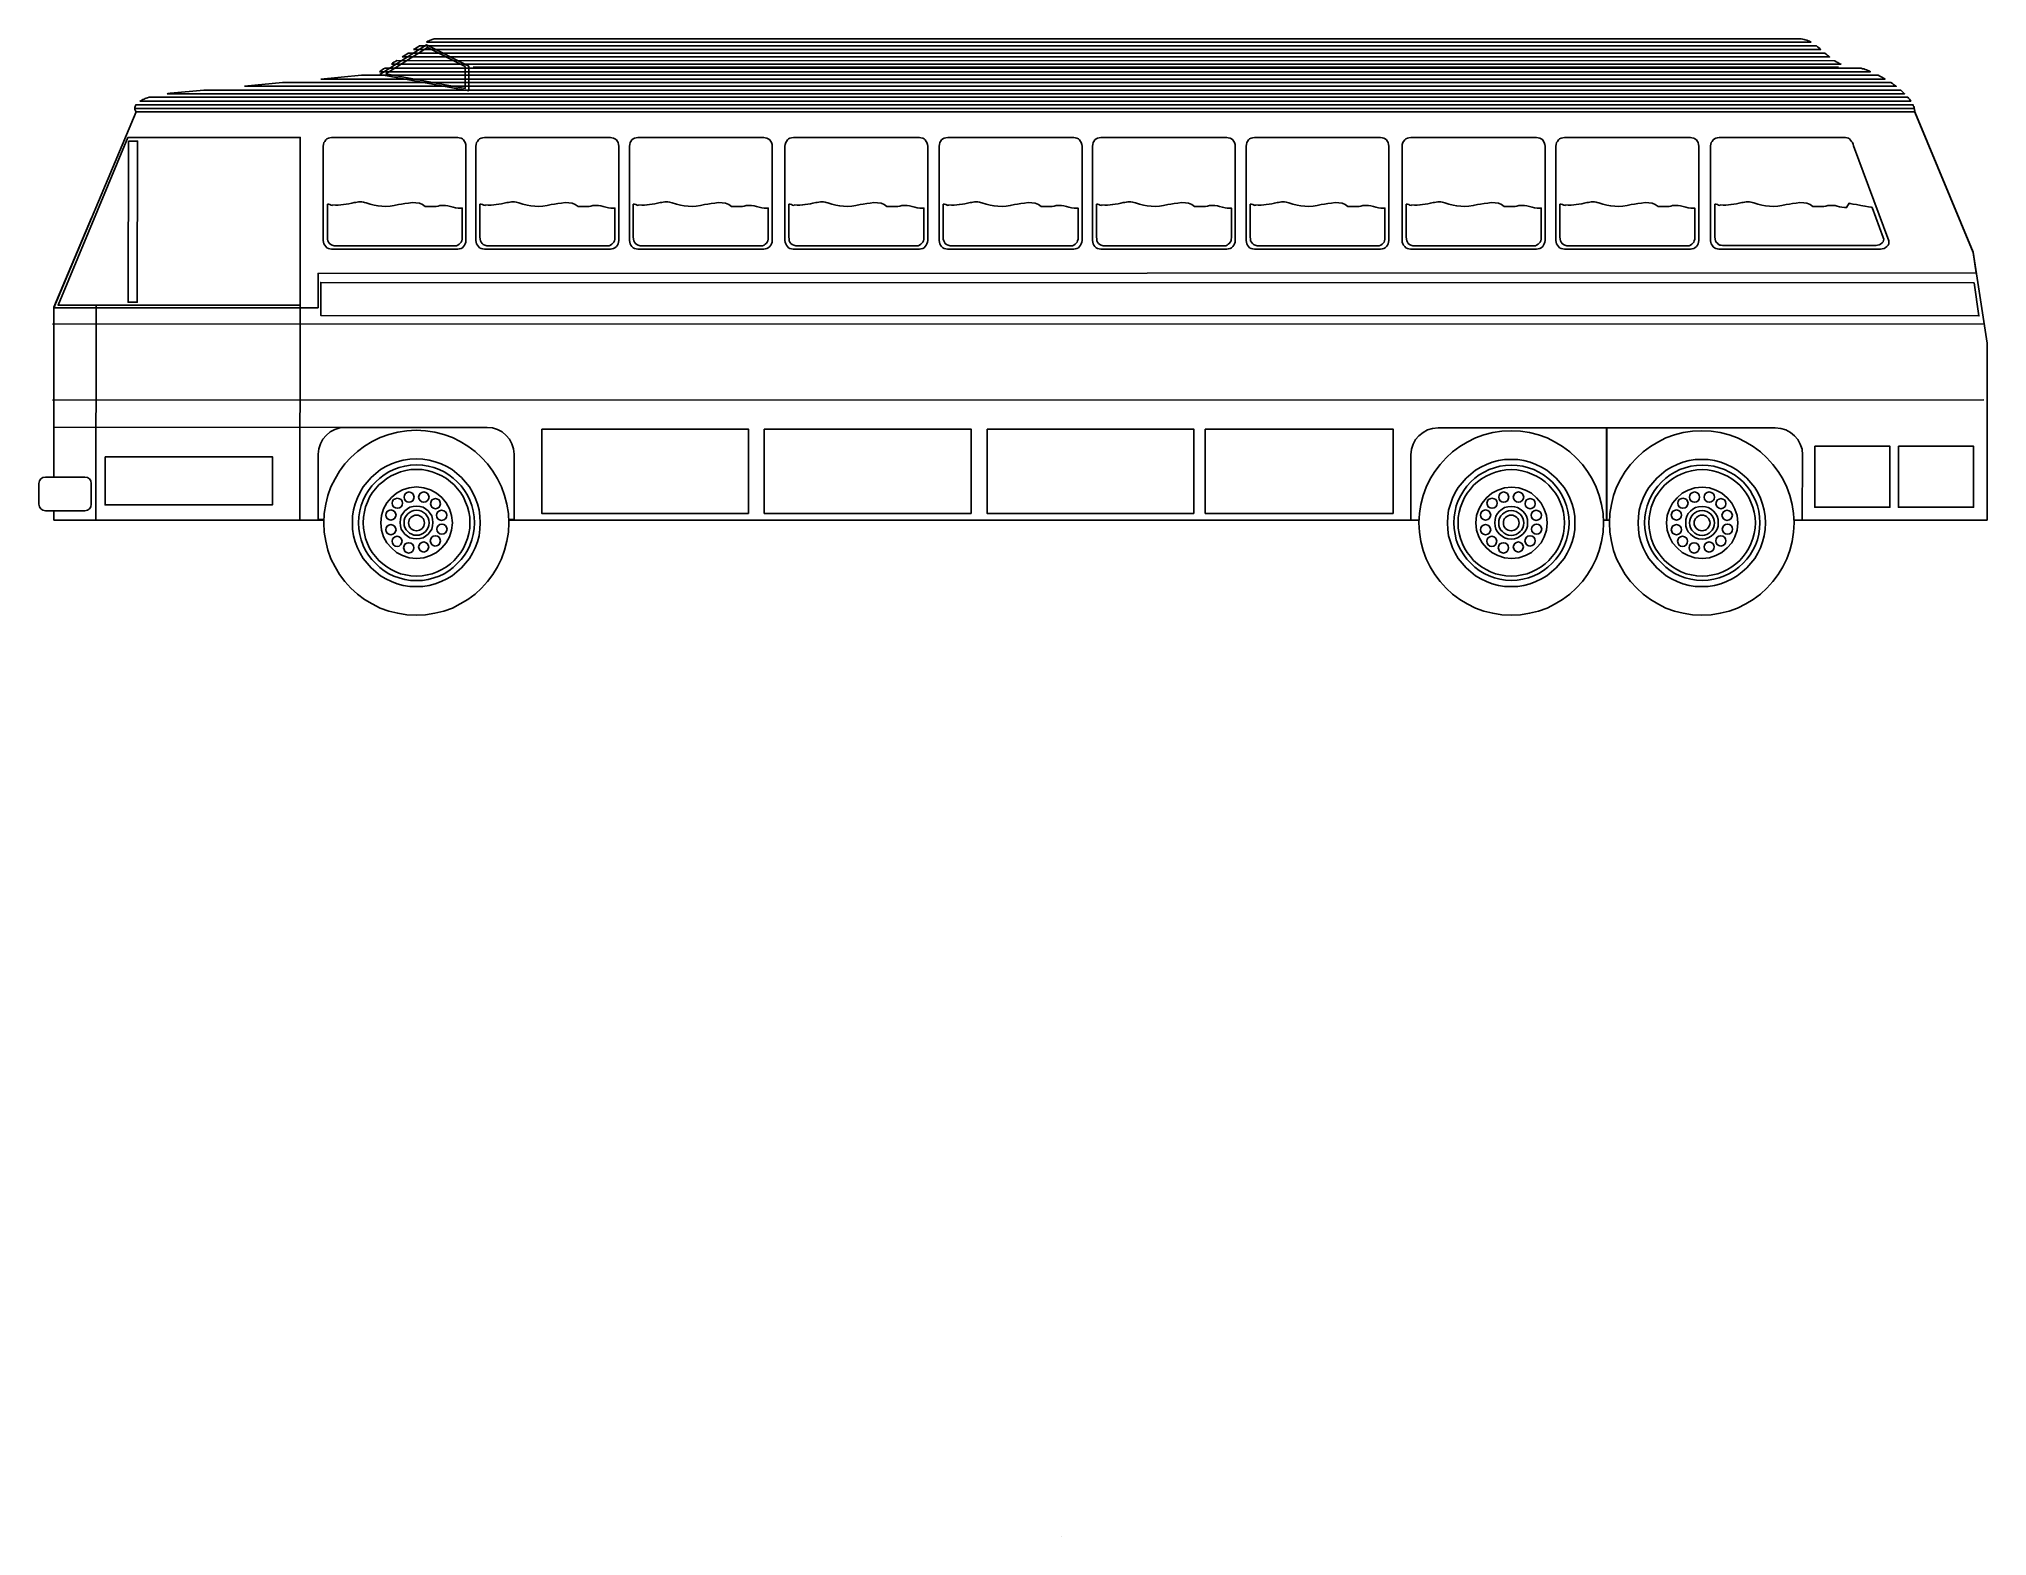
# Model space of a CAD drawing. Extents: x -356 to 837, y -399 to 518.
import ezdxf

# ---------------------------------------------------------------- set-up
doc = ezdxf.new("R2010")
doc.units = 0
doc.header["$LTSCALE"] = 25
doc.layers.add('5', color=7, linetype='CONTINUOUS')
doc.layers.add('7', color=7, linetype='CONTINUOUS')

msp = doc.modelspace()

# ---------------------------------------------------------------- linework, layer by layer
at = {"layer": '5', "linetype": 'CONTINUOUS'}
msp.add_lwpolyline([(829.3, 368.9), (-183.6, 369.1), (-183.6, 348.9), (832.1, 348.6), (829.3, 368.9)], dxfattribs=at)
at = {"layer": '7', "linetype": 'CONTINUOUS'}
for points in [[(-147.5, 496.6), (-93, 486.6), (-93, 501.6), (-118.9, 514.7), (-147.5, 496.6)], [(-143.8, 497), (-95.1, 488), (-95.1, 501.4), (-118.2, 513.2), (-143.8, 497)], [(-126.8, 511.9), (-125.7, 512.5), (-124.8, 513.1), (-124, 513.5), (-123.1, 514.1), (732.6, 514.1), (733.3, 513.5), (733.9, 513.1), (734.6, 512.5), (735.2, 511.9), (-126.8, 511.9)], [(-118.9, 516.4), (-118.1, 516.9), (-117.3, 517.2), (-116.6, 517.6), (-115.9, 517.9), (-115.3, 518.1), (-114.7, 518.2), (-114.2, 518.4), (-113.8, 518.4), (722.4, 518.4), (723.3, 518.4), (724.2, 518.2), (725.1, 518.1), (725.8, 517.9), (726.7, 517.6), (727.6, 517.2), (728.3, 516.9), (729.2, 516.4), (-118.9, 516.4)], [(-140.4, 502.9), (-139.7, 503.5), (-138.8, 504.1), (-137.9, 504.5), (-137.1, 505.1), (743.8, 505), (744.7, 504.4), (745.7, 503.9), (746.6, 503.3), (747.6, 502.9), (-140.4, 502.9)], [(-133.8, 507.3), (-132.9, 507.9), (-131.9, 508.5), (-131, 509.1), (-130.1, 509.7), (737.7, 509.7), (738.5, 509.1), (739.2, 508.5), (739.9, 507.9), (740.7, 507.3), (-133.8, 507.3)], [(-230.4, 489.4), (-207, 491.6), (778.2, 491.6), (779.1, 491), (779.8, 490.5), (780.7, 489.9), (781.5, 489.4), (-230.4, 489.4)], [(-183.6, 493.8), (-158.7, 496.1), (770.4, 496.1), (771.5, 495.5), (772.6, 495), (773.7, 494.4), (774.7, 493.8), (-183.6, 493.8)], [(-147.7, 498.3), (-146.9, 498.8), (-146, 499.4), (-145.2, 500), (-144.1, 500.5), (759.4, 500.5), (760.1, 500.4), (760.9, 500.1), (761.6, 500), (762.5, 499.7), (763.2, 499.4), (764.1, 499.1), (764.8, 498.8), (765.7, 498.3), (-147.7, 498.3)], [(-90.2, 501.1), (746.1, 501)], [(-297.5, 475.8), (-297.5, 476.4), (-297.4, 477), (-297.2, 477.4), (-296.9, 478), (791.8, 478), (791.9, 477.4), (792.2, 477), (792.4, 476.4), (792.5, 475.8), (-297.5, 475.8)], [(-294.4, 480.2), (-293.8, 480.5), (-293.3, 480.8), (-292.7, 481.3), (-291.9, 481.5), (-291.2, 481.8), (-290.5, 482.1), (-289.7, 482.3), (-288.8, 482.6), (788.5, 482.6), (789.1, 482), (789.6, 481.4), (790, 480.8), (790.4, 480.2), (-294.4, 480.2)], [(-277.7, 484.8), (-277.2, 484.9), (-276.6, 484.9), (-276.2, 484.9), (-275.6, 485.1), (-255.3, 487), (784.3, 487), (784.9, 486.4), (785.4, 486), (786, 485.4), (786.6, 484.8), (-277.7, 484.8)], [(-347.1, 353.6), (-185.3, 353.6), (-185.3, 374.7), (830.5, 375.1), (828.6, 387.5), (792.9, 473.5), (-296.8, 473.6), (-347.1, 353.6)], [(-297.5, 475.8), (-297.5, 475.2), (-297.4, 474.8), (-297.1, 474.2), (-296.8, 473.6), (792.8, 473.6), (792.8, 474.2), (792.7, 474.8), (792.7, 475.2), (792.5, 475.8), (-297.5, 475.8)], [(-296.8, 473.5), (792.8, 473.6)], [(-296.8, 473.5), (792.8, 473.6)], [(-296.8, 473.5), (792.8, 473.6)], [(-296.6, 473.6), (-296.6, 473.6), (792.9, 473.6), (828.7, 387.6), (837.1, 332), (837.1, 223.5), (718.8, 223.5)], [(-301.9, 458), (-196.2, 458), (-196.2, 355.1), (-344.6, 355.1), (-301.9, 458)], [(-301.4, 455.8), (-301.7, 357), (-296.1, 357), (-295.9, 455.8), (-301.4, 455.8)], [(-177, 458), (-99.8, 458), (-98.8, 457.8), (-97.7, 457.6), (-96.9, 457.1), (-96.1, 456.5), (-95.5, 455.6), (-95.1, 454.8), (-94.8, 453.7), (-94.7, 452.7), (-94.7, 394.8), (-94.8, 393.8), (-95.1, 392.8), (-95.5, 391.9), (-96.1, 391.2), (-96.9, 390.4), (-97.7, 390), (-98.8, 389.7), (-99.8, 389.5), (-177, 389.5), (-178, 389.7), (-179, 390), (-179.9, 390.4), (-180.6, 391.2), (-181.2, 391.9), (-181.7, 392.8), (-182, 393.8), (-182.1, 394.8), (-182.1, 452.7), (-182, 453.7), (-181.7, 454.8), (-181.2, 455.6), (-180.6, 456.5), (-179.9, 457.1), (-179, 457.6), (-178, 457.8), (-177, 458)], [(-83.3, 458), (-6.3, 458), (-5.3, 457.8), (-4.3, 457.6), (-3.4, 457.1), (-2.5, 456.5), (-1.9, 455.6), (-1.5, 454.8), (-1.2, 453.7), (-1, 452.7), (-1, 394.8), (-1.2, 393.8), (-1.5, 392.8), (-1.9, 391.9), (-2.5, 391.2), (-3.4, 390.4), (-4.3, 390), (-5.3, 389.7), (-6.3, 389.5), (-83.3, 389.5), (-84.4, 389.7), (-85.4, 390), (-86.3, 390.4), (-87, 391.2), (-87.7, 391.9), (-88.2, 392.8), (-88.5, 393.8), (-88.6, 394.8), (-88.6, 452.7), (-88.5, 453.7), (-88.2, 454.8), (-87.7, 455.6), (-87, 456.5), (-86.3, 457.1), (-85.4, 457.6), (-84.4, 457.8), (-83.3, 458)], [(10.6, 458), (87.6, 458), (88.6, 457.8), (89.7, 457.6), (90.5, 457.1), (91.4, 456.5), (92, 455.6), (92.5, 454.8), (92.8, 453.7), (92.9, 452.7), (92.9, 394.8), (92.8, 393.8), (92.5, 392.8), (92, 391.9), (91.4, 391.2), (90.5, 390.4), (89.7, 390), (88.6, 389.7), (87.6, 389.5), (10.6, 389.5), (9.6, 389.7), (8.5, 390), (7.7, 390.4), (6.9, 391.2), (6.3, 391.9), (5.9, 392.8), (5.6, 393.8), (5.5, 394.8), (5.5, 452.7), (5.6, 453.7), (5.9, 454.8), (6.3, 455.6), (6.9, 456.5), (7.7, 457.1), (8.5, 457.6), (9.6, 457.8), (10.6, 458)], [(105.9, 458), (183, 458), (184, 457.8), (185.1, 457.6), (186, 457.1), (186.7, 456.5), (187.3, 455.6), (187.7, 454.8), (188, 453.7), (188.2, 452.7), (188.2, 394.8), (188, 393.8), (187.7, 392.8), (187.3, 391.9), (186.7, 391.2), (186, 390.4), (185.1, 390), (184, 389.7), (183, 389.5), (105.9, 389.5), (104.8, 389.7), (103.8, 390), (102.9, 390.4), (102.2, 391.2), (101.6, 391.9), (101.2, 392.8), (100.9, 393.8), (100.7, 394.8), (100.7, 452.7), (100.9, 453.7), (101.2, 454.8), (101.6, 455.6), (102.2, 456.5), (102.9, 457.1), (103.8, 457.6), (104.8, 457.8), (105.9, 458)], [(200.4, 458), (277.5, 458), (278.6, 457.8), (279.6, 457.6), (280.5, 457.1), (281.2, 456.5), (281.8, 455.6), (282.2, 454.8), (282.5, 453.7), (282.7, 452.7), (282.7, 394.8), (282.5, 393.8), (282.2, 392.8), (281.8, 391.9), (281.2, 391.2), (280.5, 390.4), (279.6, 390), (278.6, 389.7), (277.5, 389.5), (200.4, 389.5), (199.3, 389.7), (198.3, 390), (197.4, 390.4), (196.7, 391.2), (196.1, 391.9), (195.7, 392.8), (195.4, 393.8), (195.2, 394.8), (195.2, 452.7), (195.4, 453.7), (195.7, 454.8), (196.1, 455.6), (196.7, 456.5), (197.4, 457.1), (198.3, 457.6), (199.3, 457.8), (200.4, 458)], [(294.3, 458), (371.3, 458), (372.3, 457.8), (373.4, 457.6), (374.2, 457.1), (375.1, 456.5), (375.7, 455.6), (376.2, 454.8), (376.5, 453.7), (376.6, 452.7), (376.6, 394.8), (376.5, 393.8), (376.2, 392.8), (375.7, 391.9), (375.1, 391.2), (374.2, 390.4), (373.4, 390), (372.3, 389.7), (371.3, 389.5), (294.3, 389.5), (293.3, 389.7), (292.2, 390), (291.4, 390.4), (290.6, 391.2), (290, 391.9), (289.6, 392.8), (289.3, 393.8), (289.1, 394.8), (289.1, 452.7), (289.3, 453.7), (289.6, 454.8), (290, 455.6), (290.6, 456.5), (291.4, 457.1), (292.2, 457.6), (293.3, 457.8), (294.3, 458)], [(388.4, 458), (465.5, 458), (466.6, 457.8), (467.6, 457.6), (468.5, 457.1), (469.2, 456.5), (469.8, 455.6), (470.2, 454.8), (470.5, 453.7), (470.7, 452.7), (470.7, 394.8), (470.5, 393.8), (470.2, 392.8), (469.8, 391.9), (469.2, 391.2), (468.5, 390.4), (467.6, 390), (466.6, 389.7), (465.5, 389.5), (388.4, 389.5), (387.3, 389.7), (386.3, 390), (385.4, 390.4), (384.7, 391.2), (384.1, 391.9), (383.7, 392.8), (383.4, 393.8), (383.2, 394.8), (383.2, 452.7), (383.4, 453.7), (383.7, 454.8), (384.1, 455.6), (384.7, 456.5), (385.4, 457.1), (386.3, 457.6), (387.3, 457.8), (388.4, 458)], [(484.1, 458), (561.1, 458), (562.1, 457.8), (563.1, 457.6), (564, 457.1), (564.9, 456.5), (565.5, 455.6), (565.9, 454.8), (566.2, 453.7), (566.4, 452.7), (566.4, 394.8), (566.2, 393.8), (565.9, 392.8), (565.5, 391.9), (564.9, 391.2), (564, 390.4), (563.1, 390), (562.1, 389.7), (561.1, 389.5), (484.1, 389.5), (483, 389.7), (482, 390), (481.1, 390.4), (480.4, 391.2), (479.7, 391.9), (479.2, 392.8), (478.9, 393.8), (478.8, 394.8), (478.8, 452.7), (478.9, 453.7), (479.2, 454.8), (479.7, 455.6), (480.4, 456.5), (481.1, 457.1), (482, 457.6), (483, 457.8), (484.1, 458)], [(578.3, 458), (655.3, 458), (656.3, 457.8), (657.4, 457.6), (658.2, 457.1), (659.1, 456.5), (659.7, 455.6), (660.2, 454.8), (660.4, 453.7), (660.6, 452.7), (660.6, 394.8), (660.4, 393.8), (660.2, 392.8), (659.7, 391.9), (659.1, 391.2), (658.2, 390.4), (657.4, 390), (656.3, 389.7), (655.3, 389.5), (578.3, 389.5), (577.3, 389.7), (576.2, 390), (575.3, 390.4), (574.6, 391.2), (573.9, 391.9), (573.4, 392.8), (573.1, 393.8), (573, 394.8), (573, 452.7), (573.1, 453.7), (573.4, 454.8), (573.9, 455.6), (574.6, 456.5), (575.3, 457.1), (576.2, 457.6), (577.3, 457.8), (578.3, 458)], [(673, 458), (750.3, 458), (751.3, 457.8), (752.2, 457.6), (752.9, 457.1), (753.5, 456.4), (754.1, 455.6), (754.7, 454.8), (755.1, 453.9), (755.4, 452.8), (776.9, 394.7), (777, 393.7), (776.9, 392.8), (776.5, 391.9), (775.7, 391.2), (774.8, 390.4), (774, 390), (772.8, 389.7), (771.7, 389.5), (673, 389.5), (671.9, 389.7), (671, 390), (670.2, 390.4), (669.3, 391), (668.7, 391.9), (668.2, 392.8), (668, 393.7), (667.8, 394.7), (667.8, 452.8), (668, 453.9), (668.2, 454.8), (668.7, 455.6), (669.3, 456.5), (670.2, 457.1), (671, 457.6), (671.9, 457.8), (673, 458)], [(-179.6, 417.2), (-178.9, 417.1), (-178, 416.8), (-177.2, 416.5), (-176.5, 416.3), (-176.4, 416.6), (-174.6, 416.5), (-173, 416.5), (-171.4, 416.6), (-169.7, 416.9), (-168, 417.1), (-166.4, 417.4), (-164.7, 417.8), (-163.1, 418.1), (-162.2, 418.2), (-161.3, 418.4), (-160.5, 418.5), (-159.4, 418.5), (-158.5, 418.5), (-157.5, 418.4), (-156.8, 418.2), (-155.9, 417.9), (-153.4, 417.1), (-150.9, 416.5), (-148.5, 416), (-146.2, 415.9), (-143.7, 415.7), (-141.2, 415.9), (-138.7, 416.2), (-136, 416.8), (-134.1, 417.1), (-132.1, 417.5), (-129.8, 417.8), (-127.5, 418.1), (-125.3, 417.9), (-123.2, 417.7), (-121.3, 416.9), (-119.7, 415.7), (-118.5, 415.7), (-117.3, 415.7), (-116.3, 415.7), (-115.1, 415.7), (-113.9, 415.7), (-112.9, 415.7), (-111.7, 415.9), (-110.6, 416.2), (-108.9, 416.3), (-107.3, 416.3), (-105.7, 416), (-104.1, 415.6), (-102.6, 415.2), (-101, 414.9), (-99.5, 414.7), (-97.9, 414.7), (-97.6, 414.6), (-97.5, 414.6), (-97.3, 414.7), (-97.2, 414.7), (-97, 414.7), (-97, 396.5), (-97, 395.6), (-97.3, 394.7), (-97.6, 393.8), (-98.2, 393.1), (-98.8, 392.5), (-99.7, 392), (-100.5, 391.6), (-101.4, 391.5), (-174, 391.5), (-175.5, 391.6), (-176.7, 391.9), (-177.5, 392.3), (-178.3, 392.9), (-178.9, 393.8), (-179.3, 394.7), (-179.5, 395.7), (-179.6, 397), (-179.6, 417.2)], [(-86.1, 417.2), (-85.4, 417.1), (-84.5, 416.8), (-83.8, 416.5), (-83, 416.3), (-82.7, 416.6), (-81, 416.5), (-79.3, 416.5), (-77.7, 416.6), (-76.1, 416.9), (-74.5, 417.1), (-72.9, 417.4), (-71.2, 417.8), (-69.6, 418.1), (-68.7, 418.2), (-67.7, 418.4), (-66.8, 418.5), (-65.8, 418.5), (-64.9, 418.5), (-63.9, 418.4), (-63.2, 418.2), (-62.3, 417.9), (-59.8, 417.1), (-57.3, 416.5), (-54.9, 416), (-52.5, 415.9), (-50, 415.7), (-47.5, 415.9), (-45, 416.2), (-42.4, 416.8), (-40.5, 417.1), (-38.4, 417.5), (-36.2, 417.8), (-34, 418.1), (-31.6, 417.9), (-29.6, 417.7), (-27.7, 416.9), (-26, 415.7), (-24.9, 415.7), (-23.7, 415.7), (-22.7, 415.7), (-21.5, 415.7), (-20.3, 415.7), (-19.3, 415.7), (-18.1, 415.9), (-16.9, 416.2), (-15.3, 416.3), (-13.7, 416.3), (-12.1, 416), (-10.6, 415.6), (-9, 415.2), (-7.4, 414.9), (-5.9, 414.7), (-4.3, 414.7), (-4.1, 414.6), (-4, 414.6), (-3.7, 414.7), (-3.5, 414.7), (-3.4, 414.7), (-3.4, 396.5), (-3.5, 395.6), (-3.7, 394.7), (-4.1, 393.8), (-4.7, 393.1), (-5.3, 392.5), (-6.2, 392), (-6.9, 391.6), (-7.9, 391.5), (-80.5, 391.5), (-82, 391.6), (-83.2, 391.9), (-84.1, 392.3), (-84.8, 392.9), (-85.4, 393.8), (-85.8, 394.7), (-86, 395.7), (-86.1, 397), (-86.1, 417.2)], [(7.8, 417.2), (8.5, 417.1), (9.4, 416.8), (10.2, 416.5), (10.9, 416.3), (11.2, 416.6), (13, 416.5), (14.6, 416.5), (16.2, 416.6), (17.8, 416.9), (19.4, 417.1), (21.1, 417.4), (22.7, 417.8), (24.3, 418.1), (25.2, 418.2), (26.2, 418.4), (27.1, 418.5), (28.1, 418.5), (29, 418.5), (30, 418.4), (30.8, 418.2), (31.7, 417.9), (34.2, 417.1), (36.7, 416.5), (39, 416), (41.4, 415.9), (43.9, 415.7), (46.4, 415.9), (48.9, 416.2), (51.5, 416.8), (53.5, 417.1), (55.5, 417.5), (57.7, 417.8), (59.9, 418.1), (62.3, 417.9), (64.3, 417.7), (66.3, 416.9), (67.9, 415.7), (69.1, 415.7), (70.2, 415.7), (71.3, 415.7), (72.4, 415.7), (73.6, 415.7), (74.7, 415.7), (75.8, 415.9), (77, 416.2), (78.6, 416.3), (80.2, 416.3), (81.9, 416), (83.3, 415.6), (85, 415.2), (86.6, 414.9), (88, 414.7), (89.7, 414.7), (89.8, 414.6), (90, 414.6), (90.3, 414.7), (90.4, 414.7), (90.5, 414.7), (90.5, 396.5), (90.4, 395.6), (90.3, 394.7), (89.8, 393.8), (89.4, 393.1), (88.6, 392.5), (87.9, 392), (87, 391.6), (86, 391.5), (13.6, 391.5), (12.1, 391.6), (10.9, 391.9), (9.9, 392.3), (9.1, 392.9), (8.5, 393.8), (8.1, 394.7), (8, 395.7), (7.8, 397), (7.8, 417.2)], [(103.1, 417.2), (103.8, 417.1), (104.7, 416.8), (105.4, 416.5), (106.2, 416.3), (106.5, 416.6), (108.2, 416.5), (109.8, 416.5), (111.5, 416.6), (113.1, 416.9), (114.7, 417.1), (116.3, 417.4), (117.9, 417.8), (119.6, 418.1), (120.4, 418.2), (121.5, 418.4), (122.4, 418.5), (123.4, 418.5), (124.3, 418.5), (125.3, 418.4), (126, 418.2), (126.9, 417.9), (129.4, 417.1), (131.9, 416.5), (134.3, 416), (136.6, 415.9), (139.1, 415.7), (141.6, 415.9), (144.1, 416.2), (146.8, 416.8), (148.7, 417.1), (150.8, 417.5), (153, 417.8), (155.2, 418.1), (157.5, 417.9), (159.6, 417.7), (161.5, 416.9), (163.1, 415.7), (164.3, 415.7), (165.5, 415.7), (166.5, 415.7), (167.7, 415.7), (168.9, 415.7), (169.9, 415.7), (171.1, 415.9), (172.3, 416.2), (173.9, 416.3), (175.5, 416.3), (177.1, 416), (178.6, 415.6), (180.2, 415.2), (181.8, 414.9), (183.3, 414.7), (184.9, 414.7), (185.2, 414.6), (185.4, 414.6), (185.5, 414.7), (185.7, 414.7), (185.8, 414.7), (185.8, 396.5), (185.8, 395.6), (185.5, 394.7), (185.2, 393.8), (184.6, 393.1), (183.9, 392.5), (183.2, 392), (182.3, 391.6), (181.2, 391.5), (108.8, 391.5), (107.3, 391.6), (106.2, 391.9), (105.1, 392.3), (104.4, 392.9), (103.8, 393.8), (103.4, 394.7), (103.2, 395.7), (103.1, 397), (103.1, 417.2)], [(197.6, 417.2), (198.3, 417.1), (199.2, 416.8), (200.1, 416.5), (200.8, 416.3), (201, 416.6), (202.7, 416.5), (204.4, 416.5), (206, 416.6), (207.6, 416.9), (209.4, 417.1), (211, 417.4), (212.6, 417.8), (214.2, 418.1), (215.1, 418.2), (216, 418.4), (216.9, 418.5), (217.9, 418.5), (218.8, 418.5), (219.8, 418.4), (220.5, 418.2), (221.4, 417.9), (223.9, 417.1), (226.4, 416.5), (228.8, 416), (231.2, 415.9), (233.7, 415.7), (236.2, 415.9), (238.7, 416.2), (241.3, 416.8), (243.2, 417.1), (245.3, 417.5), (247.5, 417.8), (249.7, 418.1), (252, 417.9), (254.1, 417.7), (256, 416.9), (257.6, 415.7), (258.8, 415.7), (260, 415.7), (261, 415.7), (262.2, 415.7), (263.4, 415.7), (264.4, 415.7), (265.6, 415.9), (266.8, 416.2), (268.4, 416.3), (270, 416.3), (271.6, 416), (273.2, 415.6), (274.7, 415.2), (276.3, 414.9), (277.8, 414.7), (279.4, 414.7), (279.7, 414.6), (279.9, 414.6), (280, 414.7), (280.2, 414.7), (280.3, 414.7), (280.3, 396.5), (280.3, 395.6), (280, 394.7), (279.7, 393.8), (279.1, 393.1), (278.6, 392.5), (277.7, 392), (276.8, 391.6), (275.9, 391.5), (203.3, 391.5), (201.9, 391.6), (200.7, 391.9), (199.6, 392.3), (198.9, 392.9), (198.5, 393.8), (198, 394.7), (197.7, 395.7), (197.6, 397), (197.6, 417.2)], [(291.5, 417.2), (292.2, 417.1), (293.1, 416.8), (293.9, 416.5), (294.6, 416.3), (294.9, 416.6), (296.7, 416.5), (298.3, 416.5), (299.9, 416.6), (301.5, 416.9), (303.1, 417.1), (304.8, 417.4), (306.4, 417.8), (308, 418.1), (308.9, 418.2), (309.9, 418.4), (310.8, 418.5), (311.8, 418.5), (312.7, 418.5), (313.7, 418.4), (314.5, 418.2), (315.4, 417.9), (317.9, 417.1), (320.4, 416.5), (322.7, 416), (325.1, 415.9), (327.6, 415.7), (330.1, 415.9), (332.6, 416.2), (335.2, 416.8), (337.1, 417.1), (339.2, 417.5), (341.4, 417.8), (343.6, 418.1), (346, 417.9), (348, 417.7), (350, 416.9), (351.6, 415.7), (352.8, 415.7), (353.9, 415.7), (355, 415.7), (356.1, 415.7), (357.3, 415.7), (358.3, 415.7), (359.5, 415.9), (360.7, 416.2), (362.3, 416.3), (363.9, 416.3), (365.6, 416), (367, 415.6), (368.7, 415.2), (370.3, 414.9), (371.7, 414.7), (373.4, 414.7), (373.5, 414.6), (373.7, 414.6), (374, 414.7), (374.1, 414.7), (374.2, 414.7), (374.2, 396.5), (374.1, 395.6), (374, 394.7), (373.5, 393.8), (373.1, 393.1), (372.3, 392.5), (371.6, 392), (370.7, 391.6), (369.7, 391.5), (297.1, 391.5), (295.6, 391.6), (294.4, 391.9), (293.6, 392.3), (292.8, 392.9), (292.2, 393.8), (291.8, 394.7), (291.7, 395.7), (291.5, 397), (291.5, 417.2)], [(385.7, 417.2), (386.5, 417.1), (387.3, 416.8), (388.1, 416.5), (388.8, 416.3), (389, 416.6), (390.7, 416.5), (392.4, 416.5), (394, 416.6), (395.6, 416.9), (397.4, 417.1), (399, 417.4), (400.6, 417.8), (402.2, 418.1), (403.1, 418.2), (404, 418.4), (404.9, 418.5), (405.9, 418.5), (406.8, 418.5), (407.8, 418.4), (408.5, 418.2), (409.4, 417.9), (411.9, 417.1), (414.4, 416.5), (416.8, 416), (419.1, 415.9), (421.6, 415.7), (424.2, 415.9), (426.7, 416.2), (429.3, 416.8), (431.2, 417.1), (433.3, 417.5), (435.5, 417.8), (437.8, 418.1), (440.1, 417.9), (442.1, 417.7), (444, 416.9), (445.6, 415.7), (446.8, 415.7), (448, 415.7), (449, 415.7), (450.2, 415.7), (451.4, 415.7), (452.4, 415.7), (453.6, 415.9), (454.8, 416.2), (456.4, 416.3), (458, 416.3), (459.6, 416), (461.3, 415.6), (462.7, 415.2), (464.3, 414.9), (465.8, 414.7), (467.4, 414.7), (467.7, 414.6), (467.9, 414.6), (468, 414.7), (468.2, 414.7), (468.3, 414.7), (468.3, 396.5), (468.3, 395.6), (468, 394.7), (467.7, 393.8), (467.1, 393.1), (466.6, 392.5), (465.7, 392), (464.8, 391.6), (463.9, 391.5), (391.3, 391.5), (389.9, 391.6), (388.7, 391.9), (387.8, 392.3), (387.1, 392.9), (386.5, 393.8), (386, 394.7), (385.9, 395.7), (385.7, 397), (385.7, 417.2)], [(481.3, 417.2), (482, 417.1), (482.9, 416.8), (483.6, 416.5), (484.4, 416.3), (484.7, 416.6), (486.4, 416.5), (488, 416.5), (489.7, 416.6), (491.3, 416.9), (492.9, 417.1), (494.5, 417.4), (496.1, 417.8), (497.8, 418.1), (498.6, 418.2), (499.7, 418.4), (500.6, 418.5), (501.6, 418.5), (502.5, 418.5), (503.4, 418.4), (504.2, 418.2), (505, 417.9), (507.5, 417.1), (510, 416.5), (512.3, 416), (514.8, 415.9), (517.2, 415.7), (519.7, 415.9), (522.4, 416.2), (525, 416.8), (526.9, 417.1), (529, 417.5), (531.2, 417.8), (533.4, 418.1), (535.7, 417.9), (537.8, 417.7), (539.7, 416.9), (541.3, 415.7), (542.5, 415.7), (543.6, 415.7), (544.7, 415.7), (545.9, 415.7), (546.9, 415.7), (548.1, 415.7), (549.1, 415.9), (550.3, 416.2), (551.9, 416.3), (553.7, 416.3), (555.2, 416), (556.8, 415.6), (558.4, 415.2), (559.9, 414.9), (561.5, 414.7), (563, 414.7), (563.3, 414.6), (563.4, 414.6), (563.7, 414.7), (563.9, 414.7), (564, 414.7), (564, 396.5), (563.9, 395.6), (563.7, 394.7), (563.3, 393.8), (562.7, 393.1), (562.1, 392.5), (561.2, 392), (560.5, 391.6), (559.5, 391.5), (486.9, 391.5), (485.4, 391.6), (484.2, 391.9), (483.3, 392.3), (482.6, 392.9), (482, 393.8), (481.6, 394.7), (481.4, 395.7), (481.3, 397), (481.3, 417.2)], [(575.5, 417.2), (576.2, 417.1), (577.1, 416.8), (577.9, 416.5), (578.6, 416.3), (578.9, 416.6), (580.5, 416.5), (582.3, 416.5), (583.9, 416.6), (585.5, 416.9), (587.1, 417.1), (588.8, 417.4), (590.4, 417.8), (592, 418.1), (592.9, 418.2), (593.8, 418.4), (594.6, 418.5), (595.7, 418.5), (596.6, 418.5), (597.6, 418.4), (598.3, 418.2), (599.2, 417.9), (601.7, 417.1), (604.2, 416.5), (606.6, 416), (609.1, 415.9), (611.4, 415.7), (613.9, 415.9), (616.6, 416.2), (619.2, 416.8), (621.1, 417.1), (623.2, 417.5), (625.4, 417.8), (627.6, 418.1), (630, 417.9), (632, 417.7), (633.9, 416.9), (635.6, 415.7), (636.7, 415.7), (637.8, 415.7), (639, 415.7), (640.1, 415.7), (641.2, 415.7), (642.3, 415.7), (643.4, 415.9), (644.5, 416.2), (646.2, 416.3), (647.8, 416.3), (649.4, 416), (651, 415.6), (652.5, 415.2), (654.1, 414.9), (655.6, 414.7), (657.2, 414.7), (657.5, 414.6), (657.7, 414.6), (657.8, 414.7), (657.9, 414.7), (658.1, 414.7), (658.1, 396.5), (658.1, 395.6), (657.8, 394.7), (657.5, 393.8), (656.9, 393.1), (656.3, 392.5), (655.4, 392), (654.6, 391.6), (653.7, 391.5), (581.1, 391.5), (579.6, 391.6), (578.4, 391.9), (577.6, 392.3), (576.8, 392.9), (576.2, 393.8), (575.8, 394.7), (575.6, 395.7), (575.5, 397), (575.5, 417.2)], [(670.3, 417.2), (671, 417.1), (671.9, 416.8), (672.7, 416.5), (673.4, 416.3), (673.7, 416.6), (675.5, 416.5), (677.1, 416.5), (678.7, 416.6), (680.3, 416.9), (681.9, 417.1), (683.6, 417.4), (685.2, 417.8), (686.8, 418.1), (687.7, 418.2), (688.7, 418.4), (689.6, 418.5), (690.6, 418.5), (691.5, 418.5), (692.5, 418.4), (693.3, 418.2), (694.2, 417.9), (696.7, 417.1), (699.2, 416.5), (701.5, 416), (703.9, 415.9), (706.4, 415.7), (708.9, 415.9), (711.4, 416.2), (714, 416.8), (716, 417.1), (718, 417.5), (720.2, 417.8), (722.4, 418.1), (724.8, 417.9), (726.8, 417.7), (728.8, 416.9), (730.4, 415.7), (731.6, 415.7), (732.7, 415.7), (733.8, 415.7), (734.9, 415.7), (736.1, 415.7), (737.2, 415.7), (738.3, 415.9), (739.5, 416.2), (741.1, 416.3), (742.6, 416.3), (744.1, 416.2), (745.4, 415.9), (746.7, 415.4), (748.2, 415.2), (749.7, 415), (751.1, 415), (752.6, 417.7), (753.3, 417.5), (755, 417.2), (757.2, 416.8), (759.7, 416.3), (762.3, 415.9), (764.5, 415.4), (766.2, 415.2), (766.7, 415), (773.5, 396.7), (773.8, 395.7), (773.7, 394.8), (773.4, 394.1), (772.8, 393.4), (771.9, 392.6), (771, 392.2), (770, 391.9), (769, 391.7), (675.2, 391.7), (674.3, 391.9), (673.4, 392), (672.5, 392.5), (671.9, 393.1), (671.2, 393.8), (670.8, 394.7), (670.5, 395.7), (670.3, 397), (670.3, 417.2)], [(-347.1, 249.8), (-347.1, 297.1), (-347.1, 353.9), (-324, 408.7), (-324, 408.7)], [(-321.2, 355.1), (-321.4, 223.5)], [(-196.2, 355.1), (-196.4, 223.5)], [(-348, 343.6), (835.2, 343.8)], [(-348, 343.6), (835.2, 343.8)], [(-348, 343.6), (835.2, 343.8)], [(-348, 296.9), (835.2, 297.1)], [(-348, 296.9), (835.2, 297.1)], [(-348, 296.9), (835.2, 297.1)], [(-168.9, 280.3), (-347.1, 280.4)], [(-181.7, 223.8), (-185.2, 223.8), (-185.2, 263.8), (-184.9, 267.2), (-183.9, 270.3), (-182.4, 273.1), (-180.3, 275.4), (-177.8, 277.5), (-175, 279), (-171.9, 280), (-168.6, 280.3)], [(-125.1, 278.5), (-119.4, 278.2), (-113.8, 277.4), (-108.3, 276), (-103, 274.1), (-98.2, 271.6), (-93.5, 268.8), (-89.1, 265.6), (-85.1, 261.9), (-81.4, 257.9), (-78.2, 253.5), (-75.4, 248.8), (-72.9, 243.9), (-71, 238.6), (-69.6, 233.2), (-68.7, 227.6), (-68.4, 221.9), (-68.7, 216.1), (-69.6, 210.5), (-71, 205.1), (-72.9, 199.8), (-75.4, 194.9), (-78.2, 190.2), (-81.4, 185.8), (-85.1, 181.8), (-89.1, 178.1), (-93.5, 174.9), (-98.2, 172.1), (-103, 169.6), (-108.3, 167.7), (-113.8, 166.4), (-119.4, 165.5), (-125.1, 165.2), (-130.9, 165.5), (-136.5, 166.4), (-141.9, 167.7), (-147.2, 169.6), (-152.1, 172.1), (-156.8, 174.9), (-161.2, 178.1), (-165.2, 181.8), (-168.9, 185.8), (-172.1, 190.2), (-174.9, 194.9), (-177.4, 199.8), (-179.3, 205.1), (-180.6, 210.5), (-181.5, 216.1), (-181.8, 221.9), (-181.5, 227.6), (-180.6, 233.2), (-179.3, 238.6), (-177.4, 243.9), (-174.9, 248.8), (-172.1, 253.5), (-168.9, 257.9), (-165.2, 261.9), (-161.2, 265.6), (-156.8, 268.8), (-152.1, 271.6), (-147.2, 274.1), (-141.9, 276), (-136.5, 277.4), (-130.9, 278.2), (-125.1, 278.5)], [(-168.6, 280.3), (-81.8, 280.3), (-78.5, 280), (-75.4, 279), (-72.6, 277.5), (-70.1, 275.4), (-68, 273.1), (-66.5, 270.3), (-65.5, 267.2), (-65.2, 263.8), (-65.2, 223.8), (-68.5, 223.8)], [(-48.3, 279.3), (78.3, 279.3), (78.3, 227.6), (-48.3, 227.6), (-48.3, 279.3)], [(88, 279.3), (214.7, 279.3), (214.7, 227.6), (88, 227.6), (88, 279.3)], [(224.5, 279.3), (351.1, 279.3), (351.1, 227.6), (224.5, 227.6), (224.5, 279.3)], [(358.2, 279.3), (473.3, 279.3), (473.3, 227.6), (358.2, 227.6), (358.2, 279.3)], [(489.2, 223.5), (484.1, 223.5), (484.2, 263.5), (484.5, 266.9), (485.5, 270), (487, 272.8), (489.1, 275.1), (491.6, 277.2), (494.4, 278.7), (497.5, 279.7), (500.9, 280)], [(545.6, 278.2), (551.4, 277.9), (556.9, 277.1), (562.4, 275.7), (567.6, 273.8), (572.6, 271.3), (577.1, 268.5), (581.5, 265.3), (585.5, 261.6), (589.2, 257.6), (592.4, 253.2), (595.2, 248.7), (597.7, 243.6), (599.6, 238.5), (601, 233), (601.9, 227.5), (602.1, 221.7), (601.9, 216), (601, 210.4), (599.6, 204.9), (597.7, 199.8), (595.2, 194.8), (592.4, 190.2), (589.2, 185.8), (585.5, 181.8), (581.5, 178.1), (577.1, 174.9), (572.6, 172.1), (567.6, 169.6), (562.4, 167.7), (556.9, 166.4), (551.4, 165.5), (545.6, 165.2), (539.9, 165.5), (534.3, 166.4), (528.8, 167.7), (523.7, 169.6), (518.7, 172.1), (514.1, 174.9), (509.7, 178.1), (505.7, 181.8), (502, 185.8), (498.8, 190.2), (496, 194.8), (493.5, 199.8), (491.6, 204.9), (490.3, 210.4), (489.4, 216), (489.1, 221.7), (489.4, 227.5), (490.3, 233), (491.6, 238.5), (493.5, 243.6), (496, 248.7), (498.8, 253.2), (502, 257.6), (505.7, 261.6), (509.7, 265.3), (514.1, 268.5), (518.7, 271.3), (523.7, 273.8), (528.8, 275.7), (534.3, 277.1), (539.9, 277.9), (545.6, 278.2)], [(500.9, 280), (603.9, 280), (604.1, 223.5), (602.1, 223.5)], [(605.9, 223.5), (603.9, 223.5), (604.1, 280), (707.4, 280)], [(662.4, 278.2), (668.1, 277.9), (673.7, 277.1), (679.1, 275.7), (684.3, 273.8), (689.3, 271.3), (693.9, 268.5), (698.3, 265.3), (702.3, 261.6), (705.9, 257.6), (709.2, 253.2), (712, 248.7), (714.5, 243.6), (716.4, 238.5), (717.7, 233), (718.6, 227.5), (718.9, 221.7), (718.6, 216), (717.7, 210.4), (716.4, 204.9), (714.5, 199.8), (712, 194.8), (709.2, 190.2), (705.9, 185.8), (702.3, 181.8), (698.3, 178.1), (693.9, 174.9), (689.3, 172.1), (684.3, 169.6), (679.1, 167.7), (673.7, 166.4), (668.1, 165.5), (662.4, 165.2), (656.6, 165.5), (651, 166.4), (645.6, 167.7), (640.4, 169.6), (635.4, 172.1), (630.9, 174.9), (626.4, 178.1), (622.5, 181.8), (618.8, 185.8), (615.5, 190.2), (612.7, 194.8), (610.2, 199.8), (608.3, 204.9), (607, 210.4), (606.1, 216), (605.8, 221.7), (606.1, 227.5), (607, 233), (608.3, 238.5), (610.2, 243.6), (612.7, 248.7), (615.5, 253.2), (618.8, 257.6), (622.5, 261.6), (626.4, 265.3), (630.9, 268.5), (635.4, 271.3), (640.4, 273.8), (645.6, 275.7), (651, 277.1), (656.6, 277.9), (662.4, 278.2)], [(707.4, 280), (710.8, 279.7), (713.9, 278.7), (716.7, 277.2), (719.2, 275.1), (721.3, 272.8), (722.7, 270), (723.8, 266.9), (724.1, 263.5), (723.9, 223.5), (718.8, 223.5)], [(731.6, 268.7), (777.6, 268.7), (777.6, 231.4), (731.6, 231.4), (731.6, 268.7)], [(782.8, 268.7), (828.9, 268.7), (828.9, 231.4), (782.8, 231.4), (782.8, 268.7)], [(-315.8, 262.3), (-213.3, 262.3), (-213.3, 232.8), (-315.8, 232.8), (-315.8, 262.3)], [(-125.1, 261), (-121.2, 260.9), (-117.2, 260.3), (-113.5, 259.2), (-109.8, 257.9), (-106.4, 256.3), (-103.2, 254.4), (-100.3, 252), (-97.5, 249.5), (-94.9, 246.7), (-92.6, 243.8), (-90.7, 240.6), (-89.1, 237.2), (-87.7, 233.5), (-86.7, 229.8), (-86.1, 225.8), (-86, 221.9), (-86.1, 217.9), (-86.7, 213.9), (-87.7, 210.2), (-89.1, 206.5), (-90.7, 203.2), (-92.6, 199.9), (-94.9, 197), (-97.5, 194.2), (-100.3, 191.7), (-103.2, 189.3), (-106.4, 187.4), (-109.8, 185.8), (-113.5, 184.5), (-117.2, 183.4), (-121.2, 182.8), (-125.1, 182.7), (-129.1, 182.8), (-133.1, 183.4), (-136.8, 184.5), (-140.4, 185.8), (-143.8, 187.4), (-147.1, 189.3), (-150, 191.7), (-152.8, 194.2), (-155.3, 197), (-157.7, 199.9), (-159.6, 203.2), (-161.2, 206.5), (-162.5, 210.2), (-163.6, 213.9), (-164.1, 217.9), (-164.3, 221.9), (-164.1, 225.8), (-163.6, 229.8), (-162.5, 233.5), (-161.2, 237.2), (-159.6, 240.6), (-157.7, 243.8), (-155.3, 246.7), (-152.8, 249.5), (-150, 252), (-147.1, 254.4), (-143.8, 256.3), (-140.4, 257.9), (-136.8, 259.2), (-133.1, 260.3), (-129.1, 260.9), (-125.1, 261)], [(-125, 257.3), (-128.7, 257.2), (-132.2, 256.6), (-135.6, 255.7), (-138.8, 254.5), (-141.9, 253.1), (-144.9, 251.3), (-147.5, 249.2), (-150, 246.9), (-152.4, 244.4), (-154.4, 241.7), (-156.2, 238.8), (-157.7, 235.7), (-158.8, 232.5), (-159.7, 229.1), (-160.3, 225.5), (-160.5, 221.9), (-160.3, 218.2), (-159.7, 214.6), (-158.8, 211.3), (-157.7, 208), (-156.2, 204.9), (-154.4, 202), (-152.4, 199.3), (-150, 196.8), (-147.5, 194.5), (-144.9, 192.4), (-141.9, 190.6), (-138.8, 189.2), (-135.6, 188), (-132.2, 187.1), (-128.7, 186.5), (-125, 186.4), (-121.3, 186.5), (-117.8, 187.1), (-114.4, 188), (-111.1, 189.2), (-108.1, 190.6), (-105.1, 192.4), (-102.5, 194.5), (-100, 196.8), (-97.6, 199.3), (-95.5, 202), (-93.8, 204.9), (-92.3, 208), (-91.1, 211.3), (-90.2, 214.6), (-89.6, 218.2), (-89.5, 221.9), (-89.6, 225.5), (-90.2, 229.1), (-91.1, 232.5), (-92.3, 235.7), (-93.8, 238.8), (-95.5, 241.7), (-97.6, 244.4), (-100, 246.9), (-102.5, 249.2), (-105.1, 251.3), (-108.1, 253.1), (-111.1, 254.5), (-114.4, 255.7), (-117.8, 256.6), (-121.3, 257.2), (-125, 257.3)], [(-125, 254.5), (-128.4, 254.4), (-131.6, 253.8), (-134.7, 253.1), (-137.6, 251.9), (-140.6, 250.6), (-143.2, 248.9), (-145.7, 247), (-148.1, 245), (-150.2, 242.6), (-152.1, 240.1), (-153.7, 237.5), (-155, 234.5), (-156.2, 231.6), (-156.9, 228.5), (-157.5, 225.2), (-157.7, 221.9), (-157.5, 218.5), (-156.9, 215.2), (-156.2, 212.1), (-155, 209.2), (-153.7, 206.3), (-152.1, 203.6), (-150.2, 201.1), (-148.1, 198.7), (-145.7, 196.7), (-143.2, 194.8), (-140.6, 193.1), (-137.6, 191.8), (-134.7, 190.6), (-131.6, 189.9), (-128.4, 189.3), (-125, 189.2), (-121.6, 189.3), (-118.4, 189.9), (-115.3, 190.6), (-112.3, 191.8), (-109.4, 193.1), (-106.7, 194.8), (-104.2, 196.7), (-101.9, 198.7), (-99.8, 201.1), (-97.9, 203.6), (-96.3, 206.3), (-94.9, 209.2), (-93.8, 212.1), (-93, 215.2), (-92.4, 218.5), (-92.3, 221.9), (-92.4, 225.2), (-93, 228.5), (-93.8, 231.6), (-94.9, 234.5), (-96.3, 237.5), (-97.9, 240.1), (-99.8, 242.6), (-101.9, 245), (-104.2, 247), (-106.7, 248.9), (-109.4, 250.6), (-112.3, 251.9), (-115.3, 253.1), (-118.4, 253.8), (-121.6, 254.4), (-125, 254.5)], [(545.6, 260.7), (549.6, 260.6), (553.4, 260), (557.2, 259), (560.8, 257.6), (564.2, 256), (567.4, 254.1), (570.3, 251.7), (573.1, 249.2), (575.6, 246.4), (578, 243.5), (579.9, 240.3), (581.5, 236.9), (582.9, 233.3), (583.9, 229.5), (584.5, 225.7), (584.6, 221.7), (584.5, 217.7), (583.9, 213.9), (582.9, 210.1), (581.5, 206.5), (579.9, 203.2), (578, 199.9), (575.6, 197), (573.1, 194.2), (570.3, 191.7), (567.4, 189.3), (564.2, 187.4), (560.8, 185.8), (557.2, 184.5), (553.4, 183.4), (549.6, 182.8), (545.6, 182.7), (541.6, 182.8), (537.8, 183.4), (534, 184.5), (530.4, 185.8), (527.1, 187.4), (523.8, 189.3), (520.9, 191.7), (518.1, 194.2), (515.6, 197), (513.2, 199.9), (511.3, 203.2), (509.7, 206.5), (508.4, 210.1), (507.3, 213.9), (506.7, 217.7), (506.6, 221.7), (506.7, 225.7), (507.3, 229.5), (508.4, 233.3), (509.7, 236.9), (511.3, 240.3), (513.2, 243.5), (515.6, 246.4), (518.1, 249.2), (520.9, 251.7), (523.8, 254.1), (527.1, 256), (530.4, 257.6), (534, 259), (537.8, 260), (541.6, 260.6), (545.6, 260.7)], [(545.8, 257.2), (542.2, 257), (538.7, 256.5), (535.3, 255.6), (532.1, 254.4), (529, 252.9), (526, 251.2), (523.4, 249.1), (520.9, 246.9), (518.5, 244.2), (516.5, 241.6), (514.7, 238.6), (513.2, 235.5), (512, 232.3), (511.2, 228.9), (510.6, 225.4), (510.4, 221.9), (510.6, 218.3), (511.2, 214.8), (512, 211.4), (513.2, 208.2), (514.7, 205.1), (516.5, 202.1), (518.5, 199.5), (520.9, 197), (523.4, 194.6), (526, 192.6), (529, 190.8), (532.1, 189.3), (535.3, 188.1), (538.7, 187.3), (542.2, 186.7), (545.8, 186.5), (549.3, 186.7), (552.8, 187.3), (556.2, 188.1), (559.5, 189.3), (562.5, 190.8), (565.5, 192.6), (568.1, 194.6), (570.8, 197), (573, 199.5), (575.1, 202.1), (576.8, 205.1), (578.3, 208.2), (579.5, 211.4), (580.4, 214.8), (580.9, 218.3), (581.1, 221.9), (580.9, 225.4), (580.4, 228.9), (579.5, 232.3), (578.3, 235.5), (576.8, 238.6), (575.1, 241.6), (573, 244.2), (570.8, 246.9), (568.1, 249.1), (565.5, 251.2), (562.5, 252.9), (559.5, 254.4), (556.2, 255.6), (552.8, 256.5), (549.3, 257), (545.8, 257.2)], [(545.6, 254.4), (542.4, 254.2), (539.1, 253.7), (536, 252.9), (532.9, 251.7), (530.2, 250.4), (527.5, 248.8), (525, 246.9), (522.6, 244.8), (520.6, 242.5), (518.7, 240), (517.1, 237.3), (515.7, 234.4), (514.5, 231.4), (513.8, 228.3), (513.2, 225.1), (513.1, 221.7), (513.2, 218.5), (513.8, 215.2), (514.5, 212.1), (515.7, 209), (517.1, 206.3), (518.7, 203.6), (520.6, 201.1), (522.6, 198.7), (525, 196.7), (527.5, 194.8), (530.2, 193.1), (532.9, 191.8), (536, 190.6), (539.1, 189.9), (542.4, 189.3), (545.6, 189.2), (549, 189.3), (552.2, 189.9), (555.3, 190.6), (558.3, 191.8), (561.2, 193.1), (563.9, 194.8), (566.4, 196.7), (568.7, 198.7), (570.8, 201.1), (572.7, 203.6), (574.3, 206.3), (575.6, 209), (576.8, 212.1), (577.6, 215.2), (578.1, 218.5), (578.3, 221.7), (578.1, 225.1), (577.6, 228.3), (576.8, 231.4), (575.6, 234.4), (574.3, 237.3), (572.7, 240), (570.8, 242.5), (568.7, 244.8), (566.4, 246.9), (563.9, 248.8), (561.2, 250.4), (558.3, 251.7), (555.3, 252.9), (552.2, 253.7), (549, 254.2), (545.6, 254.4)], [(662.4, 260.7), (666.3, 260.6), (670.2, 260), (674, 259), (677.5, 257.6), (680.9, 256), (684.1, 254.1), (687.1, 251.7), (689.9, 249.2), (692.4, 246.4), (694.8, 243.5), (696.7, 240.3), (698.3, 236.9), (699.6, 233.3), (700.6, 229.5), (701.2, 225.7), (701.4, 221.7), (701.2, 217.7), (700.6, 213.9), (699.6, 210.1), (698.3, 206.5), (696.7, 203.2), (694.8, 199.9), (692.4, 197), (689.9, 194.2), (687.1, 191.7), (684.1, 189.3), (680.9, 187.4), (677.5, 185.8), (674, 184.5), (670.2, 183.4), (666.3, 182.8), (662.4, 182.7), (658.4, 182.8), (654.6, 183.4), (650.7, 184.5), (647.2, 185.8), (643.8, 187.4), (640.6, 189.3), (637.6, 191.7), (634.8, 194.2), (632.3, 197), (630, 199.9), (628.1, 203.2), (626.4, 206.5), (625.1, 210.1), (624.1, 213.9), (623.5, 217.7), (623.3, 221.7), (623.5, 225.7), (624.1, 229.5), (625.1, 233.3), (626.4, 236.9), (628.1, 240.3), (630, 243.5), (632.3, 246.4), (634.8, 249.2), (637.6, 251.7), (640.6, 254.1), (643.8, 256), (647.2, 257.6), (650.7, 259), (654.6, 260), (658.4, 260.6), (662.4, 260.7)], [(662.7, 257.2), (659.1, 257), (655.6, 256.5), (652.2, 255.6), (649, 254.4), (645.9, 252.9), (642.9, 251.2), (640.3, 249.1), (637.8, 246.9), (635.4, 244.2), (633.4, 241.6), (631.6, 238.6), (630.1, 235.5), (628.9, 232.3), (628.1, 228.9), (627.5, 225.4), (627.3, 221.9), (627.5, 218.3), (628.1, 214.8), (628.9, 211.4), (630.1, 208.2), (631.6, 205.1), (633.4, 202.1), (635.4, 199.5), (637.8, 197), (640.3, 194.6), (642.9, 192.6), (645.9, 190.8), (649, 189.3), (652.2, 188.1), (655.6, 187.3), (659.1, 186.7), (662.7, 186.5), (666.2, 186.7), (669.7, 187.3), (673.1, 188.1), (676.3, 189.3), (679.4, 190.8), (682.4, 192.6), (685, 194.6), (687.7, 197), (689.9, 199.5), (692, 202.1), (693.7, 205.1), (695.2, 208.2), (696.4, 211.4), (697.3, 214.8), (697.8, 218.3), (698, 221.9), (697.8, 225.4), (697.3, 228.9), (696.4, 232.3), (695.2, 235.5), (693.7, 238.6), (692, 241.6), (689.9, 244.2), (687.7, 246.9), (685, 249.1), (682.4, 251.2), (679.4, 252.9), (676.3, 254.4), (673.1, 255.6), (669.7, 256.5), (666.2, 257), (662.7, 257.2)], [(662.5, 254.4), (659.3, 254.2), (656, 253.7), (652.9, 252.9), (649.8, 251.7), (647, 250.4), (644.4, 248.8), (641.9, 246.9), (639.5, 244.8), (637.5, 242.5), (635.6, 240), (633.9, 237.3), (632.6, 234.4), (631.4, 231.4), (630.7, 228.3), (630.1, 225.1), (630, 221.7), (630.1, 218.5), (630.7, 215.2), (631.4, 212.1), (632.6, 209), (633.9, 206.3), (635.6, 203.6), (637.5, 201.1), (639.5, 198.7), (641.9, 196.7), (644.4, 194.8), (647, 193.1), (649.8, 191.8), (652.9, 190.6), (656, 189.9), (659.3, 189.3), (662.5, 189.2), (665.9, 189.3), (669.1, 189.9), (672.2, 190.6), (675.2, 191.8), (678.1, 193.1), (680.8, 194.8), (683.3, 196.7), (685.6, 198.7), (687.7, 201.1), (689.6, 203.6), (691.2, 206.3), (692.5, 209), (693.7, 212.1), (694.5, 215.2), (695, 218.5), (695.2, 221.7), (695, 225.1), (694.5, 228.3), (693.7, 231.4), (692.5, 234.4), (691.2, 237.3), (689.6, 240), (687.7, 242.5), (685.6, 244.8), (683.3, 246.9), (680.8, 248.8), (678.1, 250.4), (675.2, 251.7), (672.2, 252.9), (669.1, 253.7), (665.9, 254.2), (662.5, 254.4)], [(-352.3, 249.8), (-328.2, 249.8), (-326.5, 249.5), (-325.4, 248.7), (-324.5, 247.5), (-324.2, 245.9), (-324.2, 233.2), (-324.5, 231.6), (-325.4, 230.4), (-326.5, 229.5), (-328.2, 229.2), (-352.3, 229.2), (-353.9, 229.5), (-355.1, 230.4), (-356, 231.6), (-356.3, 233.2), (-356.3, 245.9), (-356, 247.5), (-355.1, 248.7), (-353.9, 249.5), (-352.3, 249.8)], [(-125, 243.8), (-129.4, 243.3), (-133.5, 242), (-137.2, 240), (-140.4, 237.3), (-143.1, 234.1), (-145.2, 230.4), (-146.5, 226.3), (-146.9, 221.9), (-146.5, 217.4), (-145.2, 213.3), (-143.1, 209.6), (-140.4, 206.4), (-137.2, 203.7), (-133.5, 201.7), (-129.4, 200.4), (-125, 199.9), (-120.6, 200.4), (-116.4, 201.7), (-112.8, 203.7), (-109.5, 206.4), (-106.9, 209.6), (-104.8, 213.3), (-103.5, 217.4), (-103, 221.9), (-103.5, 226.3), (-104.8, 230.4), (-106.9, 234.1), (-109.5, 237.3), (-112.8, 240), (-116.4, 242), (-120.6, 243.3), (-125, 243.8)], [(-129.5, 240.7), (-128.4, 240.4), (-127.3, 239.8), (-126.8, 238.8), (-126.5, 237.5), (-126.8, 236.3), (-127.3, 235.2), (-128.4, 234.7), (-129.5, 234.4), (-130.7, 234.7), (-131.8, 235.2), (-132.3, 236.3), (-132.6, 237.5), (-132.3, 238.8), (-131.8, 239.8), (-130.7, 240.4), (-129.5, 240.7)], [(-117.3, 237.6), (-117.6, 236.4), (-118.2, 235.4), (-119.2, 234.7), (-120.6, 234.4), (-121.7, 234.7), (-122.8, 235.4), (-123.4, 236.4), (-123.7, 237.6), (-123.4, 238.8), (-122.8, 239.8), (-121.7, 240.4), (-120.6, 240.7), (-119.2, 240.4), (-118.2, 239.8), (-117.6, 238.8), (-117.3, 237.6)], [(545.9, 243.6), (541.5, 243.2), (537.4, 241.9), (533.7, 240), (530.4, 237.2), (527.8, 233.9), (525.7, 230.2), (524.4, 226.3), (524, 221.9), (524.4, 217.4), (525.7, 213.3), (527.8, 209.6), (530.4, 206.4), (533.7, 203.7), (537.4, 201.7), (541.5, 200.4), (545.9, 199.9), (550.3, 200.4), (554.3, 201.7), (558, 203.7), (561.2, 206.4), (564, 209.6), (565.9, 213.3), (567.3, 217.4), (567.7, 221.9), (567.3, 226.3), (565.9, 230.2), (564, 233.9), (561.2, 237.2), (558, 240), (554.3, 241.9), (550.3, 243.2), (545.9, 243.6)], [(541, 240.7), (542.2, 240.4), (543.3, 239.8), (543.8, 238.8), (544.1, 237.5), (543.8, 236.3), (543.3, 235.2), (542.2, 234.7), (541, 234.4), (539.9, 234.7), (538.8, 235.2), (538.3, 236.3), (538, 237.5), (538.3, 238.8), (538.8, 239.8), (539.9, 240.4), (541, 240.7)], [(553.3, 237.6), (553, 236.4), (552.4, 235.4), (551.4, 234.7), (550, 234.4), (548.9, 234.7), (547.8, 235.4), (547.2, 236.4), (546.9, 237.6), (547.2, 238.8), (547.8, 239.8), (548.9, 240.4), (550, 240.7), (551.4, 240.4), (552.4, 239.8), (553, 238.8), (553.3, 237.6)], [(662.7, 243.6), (658.2, 243.2), (654.1, 241.9), (650.4, 240), (647.2, 237.2), (644.5, 233.9), (642.5, 230.2), (641.2, 226.3), (640.7, 221.9), (641.2, 217.4), (642.5, 213.3), (644.5, 209.6), (647.2, 206.4), (650.4, 203.7), (654.1, 201.7), (658.2, 200.4), (662.7, 199.9), (667.1, 200.4), (671, 201.7), (674.7, 203.7), (678, 206.4), (680.8, 209.6), (682.7, 213.3), (684, 217.4), (684.4, 221.9), (684, 226.3), (682.7, 230.2), (680.8, 233.9), (678, 237.2), (674.7, 240), (671, 241.9), (667.1, 243.2), (662.7, 243.6)], [(657.9, 240.7), (659.1, 240.4), (660.2, 239.8), (660.7, 238.8), (661, 237.5), (660.7, 236.3), (660.2, 235.2), (659.1, 234.7), (657.9, 234.4), (656.8, 234.7), (655.7, 235.2), (655.1, 236.3), (654.9, 237.5), (655.1, 238.8), (655.7, 239.8), (656.8, 240.4), (657.9, 240.7)], [(670.2, 237.6), (669.9, 236.4), (669.3, 235.4), (668.2, 234.7), (666.9, 234.4), (665.7, 234.7), (664.7, 235.4), (664.1, 236.4), (663.8, 237.6), (664.1, 238.8), (664.7, 239.8), (665.7, 240.4), (666.9, 240.7), (668.2, 240.4), (669.3, 239.8), (669.9, 238.8), (670.2, 237.6)], [(-181.7, 223.5), (-347.1, 223.5), (-347.1, 229.2)], [(-140.7, 229.7), (-139.4, 229.4), (-138.4, 228.8), (-137.8, 227.7), (-137.5, 226.6), (-137.8, 225.4), (-138.4, 224.4), (-139.4, 223.8), (-140.7, 223.5), (-141.9, 223.8), (-142.9, 224.4), (-143.5, 225.4), (-143.8, 226.6), (-143.5, 227.7), (-142.9, 228.8), (-141.9, 229.4), (-140.7, 229.7)], [(-136.8, 236.9), (-135.4, 236.6), (-134.4, 236), (-133.8, 235), (-133.5, 233.8), (-133.8, 232.6), (-134.4, 231.6), (-135.4, 231), (-136.8, 230.7), (-137.9, 231), (-139, 231.6), (-139.6, 232.6), (-139.9, 233.8), (-139.6, 235), (-139, 236), (-137.9, 236.6), (-136.8, 236.9)], [(-125, 232), (-122.9, 231.9), (-121, 231.3), (-119.4, 230.4), (-117.9, 229.1), (-116.6, 227.6), (-115.7, 226), (-115.1, 224.1), (-115, 222), (-115.1, 219.9), (-115.7, 218), (-116.6, 216.4), (-117.9, 214.9), (-119.4, 213.6), (-121, 212.7), (-122.9, 212.1), (-125, 212), (-127, 212.1), (-129, 212.7), (-130.6, 213.6), (-132.1, 214.9), (-133.4, 216.4), (-134.3, 218), (-134.8, 219.9), (-135, 222), (-134.8, 224.1), (-134.3, 226), (-133.4, 227.6), (-132.1, 229.1), (-130.6, 230.4), (-129, 231.3), (-127, 231.9), (-125, 232)], [(-125, 229.5), (-123.4, 229.4), (-122, 228.9), (-120.7, 228.2), (-119.5, 227.3), (-118.7, 226.1), (-117.9, 224.8), (-117.5, 223.5), (-117.3, 221.9), (-117.5, 220.2), (-117.9, 218.9), (-118.7, 217.6), (-119.5, 216.4), (-120.7, 215.5), (-122, 214.8), (-123.4, 214.3), (-125, 214.2), (-126.6, 214.3), (-127.9, 214.8), (-129.3, 215.5), (-130.4, 216.4), (-131.3, 217.6), (-132.1, 218.9), (-132.5, 220.2), (-132.6, 221.9), (-132.5, 223.5), (-132.1, 224.8), (-131.3, 226.1), (-130.4, 227.3), (-129.3, 228.2), (-127.9, 228.9), (-126.6, 229.4), (-125, 229.5)], [(-110.3, 233.5), (-110.6, 232.3), (-111.1, 231.3), (-112.2, 230.7), (-113.4, 230.4), (-114.5, 230.7), (-115.6, 231.3), (-116.1, 232.3), (-116.4, 233.5), (-116.1, 234.8), (-115.6, 235.8), (-114.5, 236.4), (-113.4, 236.7), (-112.2, 236.4), (-111.1, 235.8), (-110.6, 234.8), (-110.3, 233.5)], [(-106.4, 226.4), (-106.7, 225.2), (-107.3, 224.2), (-108.3, 223.6), (-109.7, 223.3), (-110.9, 223.6), (-111.9, 224.2), (-112.5, 225.2), (-112.8, 226.4), (-112.5, 227.6), (-111.9, 228.6), (-110.9, 229.2), (-109.7, 229.5), (-108.3, 229.2), (-107.3, 228.6), (-106.7, 227.6), (-106.4, 226.4)], [(529.9, 229.7), (531.2, 229.4), (532.2, 228.8), (532.8, 227.7), (533.1, 226.6), (532.8, 225.4), (532.2, 224.4), (531.2, 223.8), (529.9, 223.5), (528.7, 223.8), (527.7, 224.4), (527.1, 225.4), (526.8, 226.6), (527.1, 227.7), (527.7, 228.8), (528.7, 229.4), (529.9, 229.7)], [(533.8, 236.9), (535.2, 236.6), (536.2, 236), (536.8, 235), (537.1, 233.8), (536.8, 232.6), (536.2, 231.6), (535.2, 231), (533.8, 230.7), (532.7, 231), (531.6, 231.6), (531, 232.6), (530.7, 233.8), (531, 235), (531.6, 236), (532.7, 236.6), (533.8, 236.9)], [(545.6, 231.9), (547.7, 231.7), (549.4, 231.1), (551.2, 230.2), (552.7, 228.9), (553.9, 227.5), (554.9, 225.8), (555.5, 223.9), (555.6, 221.9), (555.5, 219.8), (554.9, 218), (553.9, 216.3), (552.7, 214.8), (551.2, 213.6), (549.4, 212.6), (547.7, 212), (545.6, 211.8), (543.6, 212), (541.6, 212.6), (540, 213.6), (538.5, 214.8), (537.2, 216.3), (536.3, 218), (535.7, 219.8), (535.6, 221.9), (535.7, 223.9), (536.3, 225.8), (537.2, 227.5), (538.5, 228.9), (540, 230.2), (541.6, 231.1), (543.6, 231.7), (545.6, 231.9)], [(545.6, 229.4), (547.1, 229.2), (548.6, 228.8), (549.9, 228), (551.1, 227.2), (551.9, 226), (552.7, 224.7), (553.1, 223.3), (553.3, 221.7), (553.1, 220.2), (552.7, 218.8), (551.9, 217.4), (551.1, 216.4), (549.9, 215.4), (548.6, 214.6), (547.1, 214.2), (545.6, 214), (544, 214.2), (542.7, 214.6), (541.3, 215.4), (540.2, 216.4), (539.3, 217.4), (538.5, 218.8), (538.1, 220.2), (538, 221.7), (538.1, 223.3), (538.5, 224.7), (539.3, 226), (540.2, 227.2), (541.3, 228), (542.7, 228.8), (544, 229.2), (545.6, 229.4)], [(560.3, 233.5), (560, 232.3), (559.5, 231.3), (558.4, 230.7), (557.2, 230.4), (556.1, 230.7), (555, 231.3), (554.4, 232.3), (554.1, 233.5), (554.4, 234.8), (555, 235.8), (556.1, 236.4), (557.2, 236.7), (558.4, 236.4), (559.5, 235.8), (560, 234.8), (560.3, 233.5)], [(564.2, 226.4), (563.9, 225.2), (563.3, 224.2), (562.2, 223.6), (560.9, 223.3), (559.7, 223.6), (558.7, 224.2), (558.1, 225.2), (557.8, 226.4), (558.1, 227.6), (558.7, 228.6), (559.7, 229.2), (560.9, 229.5), (562.2, 229.2), (563.3, 228.6), (563.9, 227.6), (564.2, 226.4)], [(646.8, 229.7), (648.1, 229.4), (649.1, 228.8), (649.7, 227.7), (650, 226.6), (649.7, 225.4), (649.1, 224.4), (648.1, 223.8), (646.8, 223.5), (645.6, 223.8), (644.5, 224.4), (644, 225.4), (643.7, 226.6), (644, 227.7), (644.5, 228.8), (645.6, 229.4), (646.8, 229.7)], [(650.7, 236.9), (652.1, 236.6), (653.1, 236), (653.7, 235), (654, 233.8), (653.7, 232.6), (653.1, 231.6), (652.1, 231), (650.7, 230.7), (649.6, 231), (648.5, 231.6), (647.9, 232.6), (647.6, 233.8), (647.9, 235), (648.5, 236), (649.6, 236.6), (650.7, 236.9)], [(662.5, 231.9), (664.6, 231.7), (666.3, 231.1), (668.1, 230.2), (669.6, 228.9), (670.8, 227.5), (671.8, 225.8), (672.4, 223.9), (672.5, 221.9), (672.4, 219.8), (671.8, 218), (670.8, 216.3), (669.6, 214.8), (668.1, 213.6), (666.3, 212.6), (664.6, 212), (662.5, 211.8), (660.4, 212), (658.5, 212.6), (656.9, 213.6), (655.4, 214.8), (654.1, 216.3), (653.2, 218), (652.6, 219.8), (652.5, 221.9), (652.6, 223.9), (653.2, 225.8), (654.1, 227.5), (655.4, 228.9), (656.9, 230.2), (658.5, 231.1), (660.4, 231.7), (662.5, 231.9)], [(662.5, 229.4), (664, 229.2), (665.5, 228.8), (666.8, 228), (668, 227.2), (668.8, 226), (669.6, 224.7), (670, 223.3), (670.2, 221.7), (670, 220.2), (669.6, 218.8), (668.8, 217.4), (668, 216.4), (666.8, 215.4), (665.5, 214.6), (664, 214.2), (662.5, 214), (660.9, 214.2), (659.6, 214.6), (658.2, 215.4), (657.1, 216.4), (656.2, 217.4), (655.4, 218.8), (655, 220.2), (654.9, 221.7), (655, 223.3), (655.4, 224.7), (656.2, 226), (657.1, 227.2), (658.2, 228), (659.6, 228.8), (660.9, 229.2), (662.5, 229.4)], [(677.2, 233.5), (676.9, 232.3), (676.3, 231.3), (675.3, 230.7), (674.1, 230.4), (673, 230.7), (671.9, 231.3), (671.3, 232.3), (671, 233.5), (671.3, 234.8), (671.9, 235.8), (673, 236.4), (674.1, 236.7), (675.3, 236.4), (676.3, 235.8), (676.9, 234.8), (677.2, 233.5)], [(681.1, 226.4), (680.8, 225.2), (680.2, 224.2), (679.1, 223.6), (677.8, 223.3), (676.6, 223.6), (675.6, 224.2), (675, 225.2), (674.7, 226.4), (675, 227.6), (675.6, 228.6), (676.6, 229.2), (677.8, 229.5), (679.1, 229.2), (680.2, 228.6), (680.8, 227.6), (681.1, 226.4)], [(-143.8, 217.6), (-143.5, 218.8), (-142.9, 219.8), (-141.9, 220.4), (-140.7, 220.7), (-139.4, 220.4), (-138.4, 219.8), (-137.8, 218.8), (-137.5, 217.6), (-137.8, 216.4), (-138.4, 215.4), (-139.4, 214.8), (-140.7, 214.5), (-141.9, 214.8), (-142.9, 215.4), (-143.5, 216.4), (-143.8, 217.6)], [(-125, 226.6), (-124, 226.4), (-123.1, 226.1), (-122.3, 225.7), (-121.6, 225.1), (-121, 224.4), (-120.6, 223.6), (-120.3, 222.7), (-120.1, 221.7), (-120.3, 220.7), (-120.6, 219.8), (-121, 219.1), (-121.6, 218.3), (-122.3, 217.7), (-123.1, 217.3), (-124, 217), (-125, 216.8), (-126, 217), (-126.9, 217.3), (-127.6, 217.7), (-128.4, 218.3), (-129, 219.1), (-129.4, 219.8), (-129.7, 220.7), (-129.8, 221.7), (-129.7, 222.7), (-129.4, 223.6), (-129, 224.4), (-128.4, 225.1), (-127.6, 225.7), (-126.9, 226.1), (-126, 226.4), (-125, 226.6)], [(-109.4, 214.8), (-110.6, 215.1), (-111.6, 215.7), (-112.3, 216.7), (-112.6, 217.9), (-112.3, 219.1), (-111.6, 220.1), (-110.6, 220.7), (-109.4, 221), (-108.2, 220.7), (-107.2, 220.1), (-106.6, 219.1), (-106.3, 217.9), (-106.6, 216.7), (-107.2, 215.7), (-108.2, 215.1), (-109.4, 214.8)], [(489.2, 223.5), (-68.5, 223.5)], [(526.8, 217.6), (527.1, 218.8), (527.7, 219.8), (528.7, 220.4), (529.9, 220.7), (531.2, 220.4), (532.2, 219.8), (532.8, 218.8), (533.1, 217.6), (532.8, 216.4), (532.2, 215.4), (531.2, 214.8), (529.9, 214.5), (528.7, 214.8), (527.7, 215.4), (527.1, 216.4), (526.8, 217.6)], [(545.6, 226.6), (546.6, 226.4), (547.5, 226.1), (548.3, 225.7), (549, 225.1), (549.6, 224.4), (550, 223.6), (550.3, 222.7), (550.5, 221.7), (550.3, 220.7), (550, 219.8), (549.6, 219.1), (549, 218.3), (548.3, 217.7), (547.5, 217.3), (546.6, 217), (545.6, 216.8), (544.6, 217), (543.7, 217.3), (543, 217.7), (542.2, 218.3), (541.6, 219.1), (541.2, 219.8), (540.9, 220.7), (540.8, 221.7), (540.9, 222.7), (541.2, 223.6), (541.6, 224.4), (542.2, 225.1), (543, 225.7), (543.7, 226.1), (544.6, 226.4), (545.6, 226.6)], [(561.2, 214.8), (560, 215.1), (559, 215.7), (558.3, 216.7), (558, 217.9), (558.3, 219.1), (559, 220.1), (560, 220.7), (561.2, 221), (562.4, 220.7), (563.4, 220.1), (564, 219.1), (564.3, 217.9), (564, 216.7), (563.4, 215.7), (562.4, 215.1), (561.2, 214.8)], [(605.9, 223.5), (602.1, 223.5)], [(643.7, 217.6), (644, 218.8), (644.5, 219.8), (645.6, 220.4), (646.8, 220.7), (648.1, 220.4), (649.1, 219.8), (649.7, 218.8), (650, 217.6), (649.7, 216.4), (649.1, 215.4), (648.1, 214.8), (646.8, 214.5), (645.6, 214.8), (644.5, 215.4), (644, 216.4), (643.7, 217.6)], [(662.5, 226.6), (663.5, 226.4), (664.4, 226.1), (665.2, 225.7), (665.9, 225.1), (666.5, 224.4), (666.9, 223.6), (667.2, 222.7), (667.4, 221.7), (667.2, 220.7), (666.9, 219.8), (666.5, 219.1), (665.9, 218.3), (665.2, 217.7), (664.4, 217.3), (663.5, 217), (662.5, 216.8), (661.5, 217), (660.6, 217.3), (659.9, 217.7), (659.1, 218.3), (658.5, 219.1), (658.1, 219.8), (657.8, 220.7), (657.7, 221.7), (657.8, 222.7), (658.1, 223.6), (658.5, 224.4), (659.1, 225.1), (659.9, 225.7), (660.6, 226.1), (661.5, 226.4), (662.5, 226.6)], [(678.1, 214.8), (676.9, 215.1), (675.9, 215.7), (675.2, 216.7), (674.9, 217.9), (675.2, 219.1), (675.9, 220.1), (676.9, 220.7), (678.1, 221), (679.3, 220.7), (680.3, 220.1), (680.9, 219.1), (681.2, 217.9), (680.9, 216.7), (680.3, 215.7), (679.3, 215.1), (678.1, 214.8)], [(-140, 210.5), (-139.7, 211.7), (-139.1, 212.7), (-138.1, 213.3), (-136.9, 213.6), (-135.7, 213.3), (-134.7, 212.7), (-134.1, 211.7), (-133.8, 210.5), (-134.1, 209.3), (-134.7, 208.3), (-135.7, 207.6), (-136.9, 207.3), (-138.1, 207.6), (-139.1, 208.3), (-139.7, 209.3), (-140, 210.5)], [(-132.9, 206.5), (-132.6, 207.7), (-132.1, 208.8), (-131, 209.3), (-129.8, 209.6), (-128.5, 209.3), (-127.5, 208.8), (-126.9, 207.7), (-126.6, 206.5), (-126.9, 205.4), (-127.5, 204.3), (-128.5, 203.6), (-129.8, 203.3), (-131, 203.6), (-132.1, 204.3), (-132.6, 205.4), (-132.9, 206.5)], [(-120.6, 203.9), (-121.7, 204.2), (-122.8, 204.8), (-123.4, 205.8), (-123.7, 207), (-123.4, 208.2), (-122.8, 209.2), (-121.7, 209.8), (-120.6, 210.1), (-119.4, 209.8), (-118.4, 209.2), (-117.8, 208.2), (-117.5, 207), (-117.8, 205.8), (-118.4, 204.8), (-119.4, 204.2), (-120.6, 203.9)], [(-113.5, 207.6), (-114.7, 207.9), (-115.7, 208.5), (-116.3, 209.5), (-116.6, 210.7), (-116.3, 212), (-115.7, 213), (-114.7, 213.6), (-113.5, 213.9), (-112.2, 213.6), (-111.1, 213), (-110.6, 212), (-110.3, 210.7), (-110.6, 209.5), (-111.1, 208.5), (-112.2, 207.9), (-113.5, 207.6)], [(530.6, 210.5), (530.9, 211.7), (531.5, 212.7), (532.5, 213.3), (533.7, 213.6), (534.9, 213.3), (535.9, 212.7), (536.5, 211.7), (536.8, 210.5), (536.5, 209.3), (535.9, 208.3), (534.9, 207.6), (533.7, 207.3), (532.5, 207.6), (531.5, 208.3), (530.9, 209.3), (530.6, 210.5)], [(537.7, 206.5), (538, 207.7), (538.5, 208.8), (539.6, 209.3), (540.8, 209.6), (542.1, 209.3), (543.1, 208.8), (543.7, 207.7), (544, 206.5), (543.7, 205.4), (543.1, 204.3), (542.1, 203.6), (540.8, 203.3), (539.6, 203.6), (538.5, 204.3), (538, 205.4), (537.7, 206.5)], [(550, 203.9), (548.9, 204.2), (547.8, 204.8), (547.2, 205.8), (546.9, 207), (547.2, 208.2), (547.8, 209.2), (548.9, 209.8), (550, 210.1), (551.2, 209.8), (552.2, 209.2), (552.8, 208.2), (553.1, 207), (552.8, 205.8), (552.2, 204.8), (551.2, 204.2), (550, 203.9)], [(557.1, 207.6), (555.9, 207.9), (554.9, 208.5), (554.3, 209.5), (554, 210.7), (554.3, 212), (554.9, 213), (555.9, 213.6), (557.1, 213.9), (558.4, 213.6), (559.5, 213), (560, 212), (560.3, 210.7), (560, 209.5), (559.5, 208.5), (558.4, 207.9), (557.1, 207.6)], [(647.5, 210.5), (647.8, 211.7), (648.4, 212.7), (649.4, 213.3), (650.6, 213.6), (651.8, 213.3), (652.8, 212.7), (653.4, 211.7), (653.7, 210.5), (653.4, 209.3), (652.8, 208.3), (651.8, 207.6), (650.6, 207.3), (649.4, 207.6), (648.4, 208.3), (647.8, 209.3), (647.5, 210.5)], [(654.6, 206.5), (654.9, 207.7), (655.4, 208.8), (656.5, 209.3), (657.7, 209.6), (659, 209.3), (660, 208.8), (660.6, 207.7), (660.9, 206.5), (660.6, 205.4), (660, 204.3), (659, 203.6), (657.7, 203.3), (656.5, 203.6), (655.4, 204.3), (654.9, 205.4), (654.6, 206.5)], [(666.9, 203.9), (665.7, 204.2), (664.7, 204.8), (664.1, 205.8), (663.8, 207), (664.1, 208.2), (664.7, 209.2), (665.7, 209.8), (666.9, 210.1), (668.1, 209.8), (669.1, 209.2), (669.7, 208.2), (670, 207), (669.7, 205.8), (669.1, 204.8), (668.1, 204.2), (666.9, 203.9)], [(674, 207.6), (672.8, 207.9), (671.8, 208.5), (671.2, 209.5), (670.9, 210.7), (671.2, 212), (671.8, 213), (672.8, 213.6), (674, 213.9), (675.3, 213.6), (676.3, 213), (676.9, 212), (677.2, 210.7), (676.9, 209.5), (676.3, 208.5), (675.3, 207.9), (674, 207.6)], [(270.3, -399.2), (270.3, -399.2)]]:
    msp.add_lwpolyline(points, dxfattribs=at)

doc.saveas('drawing.dxf')
